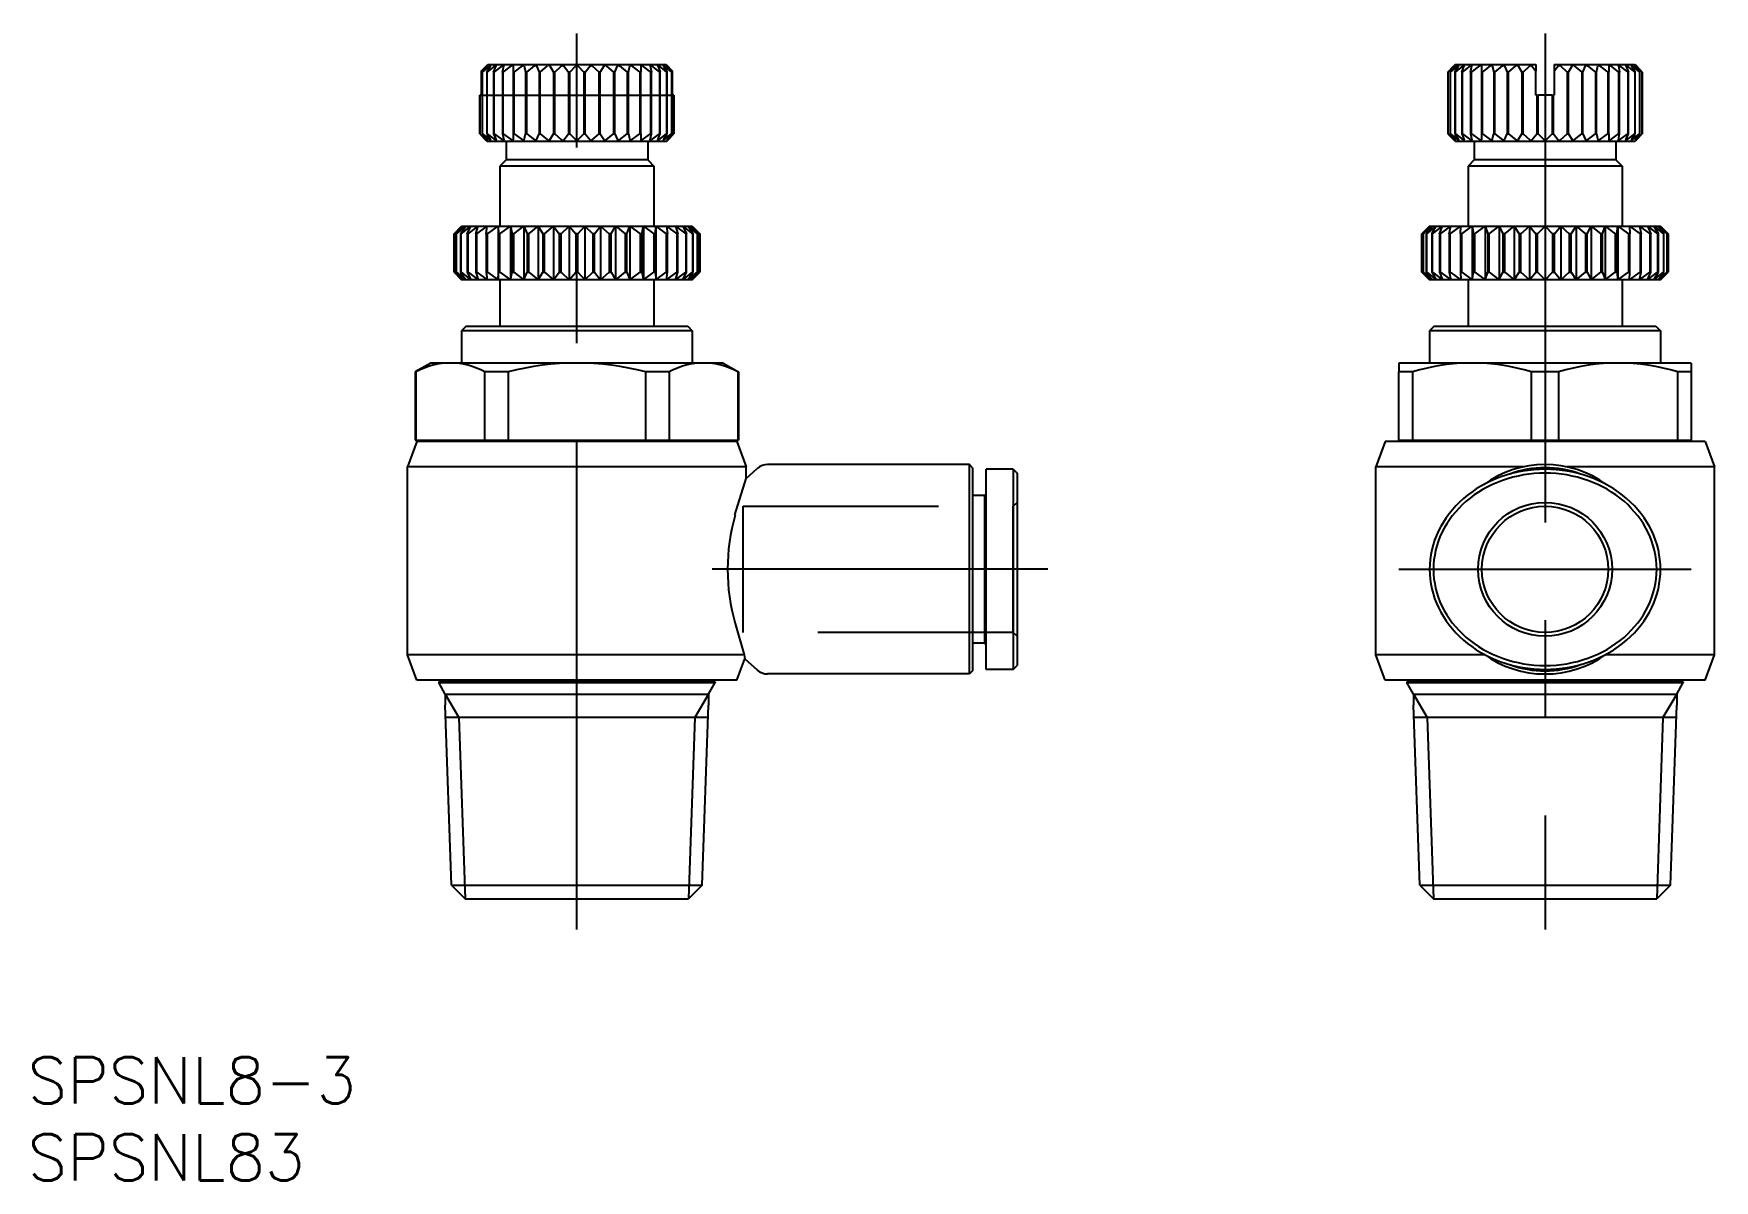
# Model space of a CAD drawing. Extents: x -98 to 11, y -40 to 35.
import ezdxf

# ---------------------------------------------------------------- set-up
doc = ezdxf.new("R2010")
doc.units = 0
doc.linetypes.add('CENTER', pattern=[50.8, 31.75, -6.35, 6.35, -6.35])
doc.linetypes.add('DASHED', pattern=[19.05, 12.7, -6.35])
doc.layers.get('0').update_dxf_attribs({"linetype": 'CONTINUOUS'})
doc.layers.add('CENTER', color=1, linetype='CENTER')
doc.styles.get("Standard").update_dxf_attribs({"font": 'txt.shx', "height": 3, "bigfont": 'bigfont.shx'})

# ---------------------------------------------------------------- blocks, each defined once
blk = doc.blocks.new('*U2')
at = {"color": 7, "linetype": 'CONTINUOUS'}
blk.add_text('SPSNL83', height=3, dxfattribs=at).set_placement((-98.6, -39.7))
blk = doc.blocks.new('*U3')
at = {"color": 7, "linetype": 'CONTINUOUS'}
blk.add_text('SPSNL8-3', height=3, dxfattribs=at).set_placement((-98.6, -34.7))

msp = doc.modelspace()

# ---------------------------------------------------------------- linework, layer by layer
at = {"color": 7, "linetype": 'CONTINUOUS'}
for p, q in [((-69.13, 32.37), (-68.7, 32.8)), ((-68.7, 32.8), (-57.11, 32.8)), ((-57.11, 32.8), (-56.69, 32.37)), ((-5.83, 32.8), (-5.9, 32.72)), ((-5.83, 32.8), (-0.6, 32.8)), ((-0.6, 32.8), (-0.6, 32.37)), ((0.6, 32.8), (0.6, 32.37)), ((0.6, 32.8), (5.82, 32.8)), ((5.82, 32.8), (5.9, 32.72)), ((-69.13, 32.37), (-68.78, 32.7)), ((-69.13, 32.37), (-69.13, 30.8)), ((-69.07, 32.3), (-68.75, 32.7)), ((-69.05, 32.3), (-69.07, 32.3)), ((-69.07, 32.3), (-69.07, 28.3)), ((-69.05, 32.3), (-68.57, 32.7)), ((-69.05, 28.3), (-69.05, 32.3)), ((-68.78, 32.7), (-68.74, 32.72)), ((-68.77, 32.3), (-68.53, 32.7)), ((-68.73, 32.3), (-68.77, 32.3)), ((-68.77, 32.3), (-68.77, 28.3)), ((-68.75, 32.7), (-68.74, 32.72)), ((-68.73, 32.3), (-68.22, 32.7)), ((-68.73, 28.3), (-68.73, 32.3)), ((-68.32, 32.3), (-68.16, 32.7)), ((-68.28, 32.3), (-68.32, 32.3)), ((-68.32, 32.3), (-68.32, 28.3)), ((-68.28, 32.3), (-67.75, 32.7)), ((-68.28, 28.3), (-68.28, 32.3)), ((-67.75, 32.3), (-67.66, 32.7)), ((-67.69, 32.3), (-67.75, 32.3)), ((-67.75, 32.3), (-67.75, 28.3)), ((-67.69, 32.3), (-67.15, 32.7)), ((-67.69, 28.3), (-67.69, 32.3)), ((-67.05, 32.7), (-67.05, 32.3)), ((-66.98, 32.3), (-67.05, 32.3)), ((-67.05, 32.3), (-67.05, 28.3)), ((-66.98, 32.3), (-66.45, 32.7)), ((-66.98, 28.3), (-66.98, 32.3)), ((-66.33, 32.7), (-66.25, 32.3)), ((-66.17, 32.3), (-66.25, 32.3)), ((-66.25, 32.3), (-66.25, 28.3)), ((-66.17, 32.3), (-65.66, 32.7)), ((-66.17, 28.3), (-66.17, 32.3)), ((-65.54, 32.7), (-65.37, 32.3)), ((-65.29, 32.3), (-65.37, 32.3)), ((-65.37, 32.3), (-65.37, 28.3)), ((-65.29, 32.3), (-64.81, 32.7)), ((-65.29, 28.3), (-65.29, 32.3)), ((-64.67, 32.7), (-64.43, 32.3)), ((-64.34, 32.3), (-64.43, 32.3)), ((-64.43, 32.3), (-64.43, 28.3)), ((-64.34, 32.3), (-63.91, 32.7)), ((-64.34, 28.3), (-64.34, 32.3)), ((-63.76, 32.7), (-63.45, 32.3)), ((-63.36, 32.3), (-63.45, 32.3)), ((-63.45, 32.3), (-63.45, 28.3)), ((-63.36, 32.3), (-62.98, 32.7)), ((-63.36, 28.3), (-63.36, 32.3)), ((-62.84, 32.7), (-62.46, 32.3)), ((-62.37, 32.3), (-62.46, 32.3)), ((-62.46, 32.3), (-62.46, 28.3)), ((-62.37, 32.3), (-62.05, 32.7)), ((-62.37, 28.3), (-62.37, 32.3)), ((-61.91, 32.7), (-61.47, 32.3)), ((-61.39, 32.3), (-61.48, 32.3)), ((-61.48, 32.3), (-61.48, 28.3)), ((-61.39, 32.3), (-61.14, 32.7)), ((-61.39, 28.3), (-61.39, 32.3)), ((-61.01, 32.7), (-60.53, 32.3)), ((-60.44, 32.3), (-60.53, 32.3)), ((-60.53, 32.3), (-60.53, 28.3)), ((-60.45, 32.3), (-60.28, 32.7)), ((-60.44, 28.3), (-60.44, 32.3)), ((-60.15, 32.7), (-59.64, 32.3)), ((-59.56, 32.3), (-59.64, 32.3)), ((-59.64, 32.3), (-59.64, 28.3)), ((-59.56, 32.3), (-59.48, 32.7)), ((-59.56, 28.3), (-59.56, 32.3)), ((-59.36, 32.7), (-58.83, 32.3)), ((-58.76, 32.3), (-58.83, 32.3)), ((-58.83, 32.3), (-58.83, 28.3)), ((-58.76, 32.7), (-58.76, 32.3)), ((-58.76, 28.3), (-58.76, 32.3)), ((-58.66, 32.7), (-58.13, 32.3)), ((-58.15, 32.7), (-58.07, 32.3)), ((-58.07, 32.3), (-58.13, 32.3)), ((-58.13, 32.3), (-58.13, 28.3)), ((-58.07, 32.7), (-57.54, 32.3)), ((-58.07, 28.3), (-58.07, 32.3)), ((-57.66, 32.7), (-57.49, 32.3)), ((-57.59, 32.7), (-57.08, 32.3)), ((-57.49, 32.3), (-57.54, 32.3)), ((-57.54, 32.3), (-57.54, 28.3)), ((-57.49, 28.3), (-57.49, 32.3)), ((-57.29, 32.7), (-57.05, 32.3)), ((-57.25, 32.7), (-56.77, 32.3)), ((-57.06, 32.7), (-57.08, 32.72)), ((-57.05, 32.3), (-57.08, 32.3)), ((-57.08, 32.3), (-57.08, 28.3)), ((-57.04, 32.7), (-57.07, 32.72)), ((-57.06, 32.7), (-56.75, 32.3)), ((-57.05, 28.3), (-57.05, 32.3)), ((-57.04, 32.7), (-56.69, 32.37)), ((-56.75, 32.3), (-56.77, 32.3)), ((-56.77, 32.3), (-56.77, 28.3)), ((-56.75, 28.3), (-56.75, 32.3)), ((-56.69, 30.8), (-56.69, 32.37)), ((-6.31, 32.3), (-5.93, 32.7)), ((-6.3, 32.3), (-6.31, 32.3)), ((-6.31, 32.3), (-6.31, 28.3)), ((-6.3, 32.3), (-5.87, 32.7)), ((-6.3, 28.3), (-6.3, 32.3)), ((-6.16, 32.3), (-5.85, 32.7)), ((-6.14, 32.3), (-6.16, 32.3)), ((-6.16, 32.3), (-6.16, 28.3)), ((-6.14, 32.3), (-5.66, 32.7)), ((-6.14, 28.3), (-6.14, 32.3)), ((-5.93, 32.7), (-5.9, 32.72)), ((-5.87, 32.7), (-5.83, 32.72)), ((-5.86, 32.3), (-5.62, 32.7)), ((-5.83, 32.3), (-5.86, 32.3)), ((-5.86, 32.3), (-5.86, 28.3)), ((-5.85, 32.7), (-5.83, 32.72)), ((-5.83, 32.3), (-5.32, 32.7)), ((-5.83, 28.3), (-5.83, 32.3)), ((-5.42, 32.3), (-5.25, 32.7)), ((-5.37, 32.3), (-5.42, 32.3)), ((-5.42, 32.3), (-5.42, 28.3)), ((-5.37, 32.3), (-4.84, 32.7)), ((-5.37, 28.3), (-5.37, 32.3)), ((-4.84, 32.3), (-4.76, 32.7)), ((-4.78, 32.3), (-4.84, 32.3)), ((-4.84, 32.3), (-4.84, 28.3)), ((-4.78, 32.3), (-4.24, 32.7)), ((-4.78, 28.3), (-4.78, 32.3)), ((-4.14, 32.7), (-4.14, 32.3)), ((-4.07, 32.3), (-4.14, 32.3)), ((-4.14, 32.3), (-4.14, 28.3)), ((-4.07, 32.3), (-3.54, 32.7)), ((-4.07, 28.3), (-4.07, 32.3)), ((-3.43, 32.7), (-3.34, 32.3)), ((-3.27, 32.3), (-3.34, 32.3)), ((-3.34, 32.3), (-3.34, 28.3)), ((-3.27, 32.3), (-2.76, 32.7)), ((-3.27, 28.3), (-3.27, 32.3)), ((-2.63, 32.7), (-2.46, 32.3)), ((-2.38, 32.3), (-2.46, 32.3)), ((-2.46, 32.3), (-2.46, 28.3)), ((-2.38, 32.3), (-1.9, 32.7)), ((-2.38, 28.3), (-2.38, 32.3)), ((-1.76, 32.7), (-1.52, 32.3)), ((-1.43, 32.3), (-1.52, 32.3)), ((-1.52, 32.3), (-1.52, 28.3)), ((-1.43, 32.3), (-1, 32.7)), ((-1.43, 28.3), (-1.43, 32.3)), ((-0.86, 32.7), (-0.6, 32.37)), ((-0.6, 30.8), (-0.6, 32.37)), ((0.6, 32.37), (0.86, 32.7)), ((0.6, 32.37), (0.6, 30.8)), ((1, 32.7), (1.43, 32.3)), ((1.52, 32.3), (1.43, 32.3)), ((1.43, 32.3), (1.43, 28.3)), ((1.52, 32.3), (1.76, 32.7)), ((1.52, 28.3), (1.52, 32.3)), ((1.9, 32.7), (2.38, 32.3)), ((2.46, 32.3), (2.38, 32.3)), ((2.38, 32.3), (2.38, 28.3)), ((2.46, 32.3), (2.63, 32.7)), ((2.46, 28.3), (2.46, 32.3)), ((2.76, 32.7), (3.27, 32.3)), ((3.34, 32.3), (3.27, 32.3)), ((3.27, 32.3), (3.27, 28.3)), ((3.34, 32.3), (3.43, 32.7)), ((3.34, 28.3), (3.34, 32.3)), ((3.54, 32.7), (4.07, 32.3)), ((4.14, 32.3), (4.07, 32.3)), ((4.07, 32.3), (4.07, 28.3)), ((4.14, 32.7), (4.14, 32.3)), ((4.14, 28.3), (4.14, 32.3)), ((4.24, 32.7), (4.78, 32.3)), ((4.76, 32.7), (4.84, 32.3)), ((4.84, 32.3), (4.78, 32.3)), ((4.78, 32.3), (4.78, 28.3)), ((4.84, 32.7), (5.37, 32.3)), ((4.84, 28.3), (4.84, 32.3)), ((5.25, 32.7), (5.42, 32.3)), ((5.32, 32.7), (5.83, 32.3)), ((5.42, 32.3), (5.37, 32.3)), ((5.37, 32.3), (5.37, 28.3)), ((5.42, 28.3), (5.42, 32.3)), ((5.62, 32.7), (5.86, 32.3)), ((5.66, 32.7), (6.14, 32.3)), ((5.87, 32.7), (5.83, 32.72)), ((5.85, 32.7), (5.83, 32.72)), ((5.86, 32.3), (5.83, 32.3)), ((5.83, 32.3), (5.83, 28.3)), ((5.85, 32.7), (6.16, 32.3)), ((5.86, 28.3), (5.86, 32.3)), ((5.87, 32.7), (6.3, 32.3)), ((5.93, 32.7), (5.9, 32.72)), ((5.9, 32.72), (5.93, 32.7)), ((5.93, 32.7), (6.31, 32.3)), ((6.16, 32.3), (6.14, 32.3)), ((6.14, 32.3), (6.14, 28.3)), ((6.16, 28.3), (6.16, 32.3)), ((6.31, 32.3), (6.3, 32.3)), ((6.3, 32.3), (6.3, 28.3)), ((6.31, 28.3), (6.31, 32.3)), ((-69.22, 30.8), (-69.21, 30.8)), ((-69.22, 30.8), (-69.22, 28.3)), ((-69.13, 30.8), (-69.21, 30.8)), ((-69.21, 28.3), (-69.21, 30.8)), ((-56.61, 30.8), (-56.69, 30.8)), ((-56.61, 30.8), (-56.61, 28.3)), ((-56.61, 30.8), (-56.6, 30.8)), ((-56.6, 28.3), (-56.6, 30.8)), ((-0.54, 30.8), (-0.6, 30.8)), ((-0.54, 30.8), (-0.54, 28.3)), ((-0.54, 30.8), (-0.45, 30.8)), ((-0.45, 28.3), (-0.45, 30.8)), ((-0.07, 30.8), (-0.45, 30.8)), ((0.07, 30.8), (-0.07, 30.8)), ((0.45, 30.8), (0.07, 30.8)), ((0.45, 30.8), (0.45, 28.3)), ((0.45, 30.8), (0.54, 30.8)), ((0.54, 28.3), (0.54, 30.8)), ((0.6, 30.8), (0.54, 30.8)), ((-69.22, 28.3), (-69.21, 28.3)), ((-69.22, 28.3), (-68.84, 27.9)), ((-69.21, 28.3), (-68.78, 27.9)), ((-69.07, 28.3), (-69.05, 28.3)), ((-69.07, 28.3), (-68.75, 27.9)), ((-69.05, 28.3), (-68.57, 27.9)), ((-68.84, 27.9), (-68.81, 27.87)), ((-68.84, 27.9), (-68.81, 27.87)), ((-68.73, 27.8), (-68.81, 27.87)), ((-68.78, 27.9), (-68.74, 27.88)), ((-68.77, 28.3), (-68.73, 28.3)), ((-68.77, 28.3), (-68.53, 27.9)), ((-68.75, 27.9), (-68.74, 27.88)), ((-68.73, 28.3), (-68.22, 27.9)), ((-57.08, 27.8), (-68.73, 27.8)), ((-68.32, 28.3), (-68.28, 28.3)), ((-68.32, 28.3), (-68.16, 27.9)), ((-68.28, 28.3), (-67.75, 27.9)), ((-67.75, 28.3), (-67.69, 28.3)), ((-67.75, 28.3), (-67.66, 27.9)), ((-67.69, 28.3), (-67.15, 27.9)), ((-67.51, 27.8), (-67.51, 26.6)), ((-67.05, 28.3), (-66.98, 28.3)), ((-67.05, 28.3), (-67.05, 27.9)), ((-66.98, 28.3), (-66.45, 27.9)), ((-66.33, 27.9), (-66.25, 28.3)), ((-66.25, 28.3), (-66.17, 28.3)), ((-66.17, 28.3), (-65.66, 27.9)), ((-65.54, 27.9), (-65.37, 28.3)), ((-65.37, 28.3), (-65.29, 28.3)), ((-65.29, 28.3), (-64.81, 27.9)), ((-64.67, 27.9), (-64.43, 28.3)), ((-64.43, 28.3), (-64.34, 28.3)), ((-64.34, 28.3), (-63.91, 27.9)), ((-63.76, 27.9), (-63.45, 28.3)), ((-63.45, 28.3), (-63.36, 28.3)), ((-63.36, 28.3), (-62.98, 27.9)), ((-62.84, 27.9), (-62.46, 28.3)), ((-62.46, 28.3), (-62.37, 28.3)), ((-62.37, 28.3), (-62.05, 27.9)), ((-61.91, 27.9), (-61.47, 28.3)), ((-61.48, 28.3), (-61.39, 28.3)), ((-61.39, 28.3), (-61.14, 27.9)), ((-61.01, 27.9), (-60.53, 28.3)), ((-60.53, 28.3), (-60.44, 28.3)), ((-60.45, 28.3), (-60.28, 27.9)), ((-60.15, 27.9), (-59.64, 28.3)), ((-59.64, 28.3), (-59.56, 28.3)), ((-59.56, 28.3), (-59.48, 27.9)), ((-59.36, 27.9), (-58.83, 28.3)), ((-58.83, 28.3), (-58.76, 28.3)), ((-58.76, 28.3), (-58.76, 27.9)), ((-58.66, 27.9), (-58.13, 28.3)), ((-58.31, 27.8), (-58.31, 26.6)), ((-58.15, 27.9), (-58.07, 28.3)), ((-58.13, 28.3), (-58.07, 28.3)), ((-58.07, 27.9), (-57.54, 28.3)), ((-57.66, 27.9), (-57.49, 28.3)), ((-57.59, 27.9), (-57.08, 28.3)), ((-57.54, 28.3), (-57.49, 28.3)), ((-57.29, 27.9), (-57.05, 28.3)), ((-57.25, 27.9), (-56.77, 28.3)), ((-57.08, 28.3), (-57.05, 28.3)), ((-57.06, 27.9), (-57.08, 27.88)), ((-57.08, 27.8), (-57.01, 27.87)), ((-57.04, 27.9), (-57.07, 27.88)), ((-57.06, 27.9), (-56.75, 28.3)), ((-57.04, 27.9), (-56.6, 28.3)), ((-57.01, 27.87), (-56.98, 27.9)), ((-56.98, 27.9), (-57.01, 27.87)), ((-57.01, 27.87), (-56.98, 27.9)), ((-56.98, 27.9), (-56.6, 28.3)), ((-56.77, 28.3), (-56.75, 28.3)), ((-56.61, 28.3), (-56.6, 28.3)), ((-6.31, 28.3), (-6.3, 28.3)), ((-6.31, 28.3), (-5.93, 27.9)), ((-6.3, 28.3), (-5.87, 27.9)), ((-6.16, 28.3), (-6.14, 28.3)), ((-6.16, 28.3), (-5.85, 27.9)), ((-6.14, 28.3), (-5.66, 27.9)), ((-5.93, 27.9), (-5.9, 27.87)), ((-5.83, 27.8), (-5.9, 27.87)), ((-5.87, 27.9), (-5.83, 27.88)), ((-5.86, 28.3), (-5.83, 28.3)), ((-5.86, 28.3), (-5.62, 27.9)), ((-5.85, 27.9), (-5.83, 27.88)), ((-5.83, 28.3), (-5.32, 27.9)), ((5.82, 27.8), (-5.83, 27.8)), ((-5.42, 28.3), (-5.37, 28.3)), ((-5.42, 28.3), (-5.25, 27.9)), ((-5.37, 28.3), (-4.84, 27.9)), ((-4.84, 28.3), (-4.78, 28.3)), ((-4.84, 28.3), (-4.76, 27.9)), ((-4.78, 28.3), (-4.24, 27.9)), ((-4.6, 27.8), (-4.6, 26.6)), ((-4.14, 28.3), (-4.07, 28.3)), ((-4.14, 28.3), (-4.14, 27.9)), ((-4.07, 28.3), (-3.54, 27.9)), ((-3.43, 27.9), (-3.34, 28.3)), ((-3.34, 28.3), (-3.27, 28.3)), ((-3.27, 28.3), (-2.76, 27.9)), ((-2.63, 27.9), (-2.46, 28.3)), ((-2.46, 28.3), (-2.38, 28.3)), ((-2.38, 28.3), (-1.9, 27.9)), ((-1.76, 27.9), (-1.52, 28.3)), ((-1.52, 28.3), (-1.43, 28.3)), ((-1.43, 28.3), (-1, 27.9)), ((-0.86, 27.9), (-0.54, 28.3)), ((-0.54, 28.3), (-0.45, 28.3)), ((-0.45, 28.3), (-0.07, 27.9)), ((0.07, 27.9), (0.45, 28.3)), ((0.45, 28.3), (0.54, 28.3)), ((0.54, 28.3), (0.86, 27.9)), ((1, 27.9), (1.43, 28.3)), ((1.43, 28.3), (1.52, 28.3)), ((1.52, 28.3), (1.76, 27.9)), ((1.9, 27.9), (2.38, 28.3)), ((2.38, 28.3), (2.46, 28.3)), ((2.46, 28.3), (2.63, 27.9)), ((2.76, 27.9), (3.27, 28.3)), ((3.27, 28.3), (3.34, 28.3)), ((3.34, 28.3), (3.43, 27.9)), ((3.54, 27.9), (4.07, 28.3)), ((4.07, 28.3), (4.14, 28.3)), ((4.14, 28.3), (4.14, 27.9)), ((4.24, 27.9), (4.78, 28.3)), ((4.6, 27.8), (4.6, 26.6)), ((4.76, 27.9), (4.84, 28.3)), ((4.78, 28.3), (4.84, 28.3)), ((4.84, 27.9), (5.37, 28.3)), ((5.25, 27.9), (5.42, 28.3)), ((5.32, 27.9), (5.83, 28.3)), ((5.37, 28.3), (5.42, 28.3)), ((5.62, 27.9), (5.86, 28.3)), ((5.66, 27.9), (6.14, 28.3)), ((5.82, 27.8), (5.9, 27.87)), ((5.83, 28.3), (5.86, 28.3)), ((5.85, 27.9), (5.83, 27.88)), ((5.87, 27.9), (5.83, 27.88)), ((5.85, 27.9), (6.16, 28.3)), ((5.87, 27.9), (6.3, 28.3)), ((5.93, 27.9), (5.9, 27.87)), ((5.9, 27.87), (5.93, 27.9)), ((5.93, 27.9), (6.31, 28.3)), ((6.14, 28.3), (6.16, 28.3)), ((6.3, 28.3), (6.31, 28.3)), ((-67.51, 26.6), (-67.91, 26.2)), ((-58.31, 26.6), (-67.51, 26.6)), ((-58.31, 26.6), (-57.91, 26.2)), ((-4.6, 26.6), (-5, 26.2)), ((4.6, 26.6), (-4.6, 26.6)), ((4.6, 26.6), (5, 26.2)), ((-57.91, 26.2), (-67.91, 26.2)), ((-67.91, 26.2), (-67.91, 22.3)), ((-57.91, 26.2), (-57.91, 22.3)), ((5, 26.2), (-5, 26.2)), ((-5, 26.2), (-5, 22.3)), ((5, 26.2), (5, 22.3)), ((-70.89, 21.8), (-70.34, 22.3)), ((-70.89, 21.8), (-70.41, 22.3)), ((-70.75, 21.8), (-70.34, 22.3)), ((-70.73, 21.8), (-70.13, 22.3)), ((-70.47, 21.8), (-70.13, 22.3)), ((-70.43, 21.8), (-69.79, 22.3)), ((-70.41, 22.3), (-70.34, 22.3)), ((-70.34, 22.3), (-70.13, 22.3)), ((-70.13, 22.3), (-69.79, 22.3)), ((-70.04, 21.8), (-69.79, 22.3)), ((-69.98, 21.8), (-69.32, 22.3)), ((-69.79, 22.3), (-69.32, 22.3)), ((-69.48, 21.8), (-69.32, 22.3)), ((-69.41, 21.8), (-68.73, 22.3)), ((-69.32, 22.3), (-68.73, 22.3)), ((-68.8, 21.8), (-68.73, 22.3)), ((-68.73, 22.3), (-68.03, 22.3)), ((-68.71, 21.8), (-68.03, 22.3)), ((-68.03, 22.3), (-67.23, 22.3)), ((-68.03, 22.3), (-68, 21.8)), ((-68.03, 22.3), (-68.03, 18.8)), ((-67.91, 21.8), (-67.23, 22.3)), ((-67.23, 22.3), (-66.36, 22.3)), ((-67.23, 22.3), (-67.12, 21.8)), ((-67.23, 22.3), (-67.23, 18.8)), ((-67.01, 21.8), (-66.36, 22.3)), ((-66.36, 22.3), (-65.42, 22.3)), ((-66.36, 22.3), (-66.15, 21.8)), ((-66.36, 22.3), (-66.36, 18.8)), ((-66.04, 21.8), (-65.42, 22.3)), ((-65.42, 22.3), (-64.43, 22.3)), ((-65.42, 22.3), (-65.12, 21.8)), ((-65.42, 22.3), (-65.42, 18.8)), ((-65.01, 21.8), (-64.43, 22.3)), ((-64.43, 22.3), (-63.42, 22.3)), ((-64.43, 22.3), (-64.06, 21.8)), ((-64.43, 22.3), (-64.43, 18.8)), ((-63.94, 21.8), (-63.42, 22.3)), ((-63.42, 22.3), (-62.4, 22.3)), ((-63.42, 22.3), (-62.97, 21.8)), ((-63.42, 22.3), (-63.42, 18.8)), ((-62.85, 21.8), (-62.4, 22.3)), ((-62.4, 22.3), (-61.38, 22.3)), ((-62.4, 22.3), (-62.4, 18.8)), ((-62.39, 22.3), (-61.88, 21.8)), ((-61.76, 21.8), (-61.38, 22.3)), ((-61.38, 22.3), (-60.4, 22.3)), ((-61.38, 22.3), (-60.81, 21.8)), ((-61.38, 22.3), (-61.38, 18.8)), ((-60.69, 21.8), (-60.4, 22.3)), ((-60.4, 22.3), (-59.46, 22.3)), ((-60.4, 22.3), (-60.4, 18.8)), ((-60.39, 22.3), (-59.77, 21.8)), ((-59.67, 21.8), (-59.46, 22.3)), ((-59.46, 22.3), (-58.58, 22.3)), ((-59.46, 22.3), (-58.8, 21.8)), ((-59.46, 22.3), (-59.46, 18.8)), ((-58.7, 21.8), (-58.58, 22.3)), ((-58.58, 22.3), (-57.79, 22.3)), ((-58.58, 22.3), (-57.9, 21.8)), ((-58.58, 22.3), (-58.58, 18.8)), ((-57.81, 21.8), (-57.79, 22.3)), ((-57.79, 22.3), (-57.09, 22.3)), ((-57.79, 22.3), (-57.1, 21.8)), ((-57.79, 22.3), (-57.79, 18.8)), ((-57.09, 22.3), (-56.5, 22.3)), ((-57.09, 22.3), (-56.41, 21.8)), ((-57.09, 22.3), (-57.02, 21.8)), ((-56.5, 22.3), (-56.03, 22.3)), ((-56.5, 22.3), (-55.83, 21.8)), ((-56.5, 22.3), (-56.34, 21.8)), ((-56.03, 22.3), (-55.69, 22.3)), ((-56.03, 22.3), (-55.39, 21.8)), ((-56.03, 22.3), (-55.78, 21.8)), ((-55.69, 22.3), (-55.48, 22.3)), ((-55.68, 22.3), (-55.09, 21.8)), ((-55.68, 22.3), (-55.35, 21.8)), ((-55.48, 22.3), (-55.41, 22.3)), ((-55.48, 22.3), (-54.93, 21.8)), ((-55.48, 22.3), (-55.06, 21.8)), ((-55.41, 22.3), (-54.92, 21.8)), ((-7.5, 22.3), (-8, 21.8)), ((-8, 21.8), (-7.48, 22.3)), ((-7.93, 21.8), (-7.48, 22.3)), ((-7.92, 21.8), (-7.34, 22.3)), ((-7.72, 21.8), (-7.34, 22.3)), ((-7.69, 21.8), (-7.07, 22.3)), ((-7.5, 22.3), (-7.48, 22.3)), ((-7.48, 22.3), (-7.34, 22.3)), ((-7.36, 21.8), (-7.07, 22.3)), ((-7.34, 22.3), (-7.07, 22.3)), ((-7.31, 21.8), (-6.66, 22.3)), ((-7.07, 22.3), (-6.66, 22.3)), ((-6.87, 21.8), (-6.66, 22.3)), ((-6.8, 21.8), (-6.13, 22.3)), ((-6.66, 22.3), (-6.13, 22.3)), ((-6.24, 21.8), (-6.13, 22.3)), ((-6.17, 21.8), (-5.48, 22.3)), ((-6.13, 22.3), (-5.48, 22.3)), ((-5.5, 21.8), (-5.48, 22.3)), ((-5.48, 22.3), (-4.73, 22.3)), ((-5.42, 21.8), (-4.73, 22.3)), ((-4.73, 22.3), (-3.9, 22.3)), ((-4.73, 22.3), (-4.66, 21.8)), ((-4.73, 22.3), (-4.73, 18.8)), ((-4.56, 21.8), (-3.9, 22.3)), ((-3.9, 22.3), (-2.99, 22.3)), ((-3.9, 22.3), (-3.73, 21.8)), ((-3.9, 22.3), (-3.9, 18.8)), ((-3.63, 21.8), (-2.99, 22.3)), ((-2.99, 22.3), (-2.02, 22.3)), ((-2.99, 22.3), (-2.74, 21.8)), ((-2.99, 22.3), (-2.99, 18.8)), ((-2.62, 21.8), (-2.02, 22.3)), ((-2.02, 22.3), (-1.02, 22.3)), ((-2.02, 22.3), (-1.69, 21.8)), ((-2.02, 22.3), (-2.02, 18.8)), ((-1.57, 21.8), (-1.02, 22.3)), ((-1.02, 22.3), (0, 22.3)), ((-1.02, 22.3), (-0.61, 21.8)), ((-1.02, 22.3), (-1.02, 18.8)), ((-0.49, 21.8), (0, 22.3)), ((0, 22.3), (1.02, 22.3)), ((0, 22.3), (0.49, 21.8)), ((0, 22.3), (0, 18.8)), ((0.61, 21.8), (1.02, 22.3)), ((1.02, 22.3), (2.02, 22.3)), ((1.02, 22.3), (1.57, 21.8)), ((1.02, 22.3), (1.02, 18.8)), ((1.69, 21.8), (2.02, 22.3)), ((2.02, 22.3), (2.99, 22.3)), ((2.02, 22.3), (2.62, 21.8)), ((2.02, 22.3), (2.02, 18.8)), ((2.74, 21.8), (2.99, 22.3)), ((2.99, 22.3), (3.9, 22.3)), ((2.99, 22.3), (3.63, 21.8)), ((2.99, 22.3), (2.99, 18.8)), ((3.73, 21.8), (3.9, 22.3)), ((3.9, 22.3), (4.73, 22.3)), ((3.9, 22.3), (4.56, 21.8)), ((3.9, 22.3), (3.9, 18.8)), ((4.66, 21.8), (4.73, 22.3)), ((4.73, 22.3), (5.48, 22.3)), ((4.73, 22.3), (5.42, 21.8)), ((4.73, 22.3), (4.73, 18.8)), ((5.48, 22.3), (6.13, 22.3)), ((5.48, 22.3), (6.17, 21.8)), ((5.48, 22.3), (5.5, 21.8)), ((6.13, 22.3), (6.66, 22.3)), ((6.13, 22.3), (6.8, 21.8)), ((6.13, 22.3), (6.24, 21.8)), ((6.66, 22.3), (7.07, 22.3)), ((6.66, 22.3), (7.31, 21.8)), ((6.66, 22.3), (6.87, 21.8)), ((7.07, 22.3), (7.34, 22.3)), ((7.07, 22.3), (7.69, 21.8)), ((7.07, 22.3), (7.36, 21.8)), ((7.34, 22.3), (7.48, 22.3)), ((7.34, 22.3), (7.92, 21.8)), ((7.34, 22.3), (7.72, 21.8)), ((7.48, 22.3), (7.5, 22.3)), ((7.48, 22.3), (8, 21.8)), ((7.48, 22.3), (7.93, 21.8)), ((7.5, 22.3), (8, 21.8)), ((-70.88, 21.8), (-70.89, 21.8)), ((-70.89, 21.8), (-70.89, 19.3)), ((-70.88, 19.3), (-70.88, 21.8)), ((-70.73, 21.8), (-70.75, 21.8)), ((-70.75, 21.8), (-70.75, 19.3)), ((-70.73, 19.3), (-70.73, 21.8)), ((-70.42, 21.8), (-70.47, 21.8)), ((-70.47, 21.8), (-70.47, 19.3)), ((-70.42, 19.3), (-70.42, 21.8)), ((-69.98, 21.8), (-70.04, 21.8)), ((-70.04, 21.8), (-70.04, 19.3)), ((-69.98, 19.3), (-69.98, 21.8)), ((-69.41, 21.8), (-69.48, 21.8)), ((-69.48, 21.8), (-69.48, 19.3)), ((-69.41, 19.3), (-69.41, 21.8)), ((-68.71, 21.8), (-68.8, 21.8)), ((-68.8, 21.8), (-68.8, 19.3)), ((-68.71, 19.3), (-68.71, 21.8)), ((-67.91, 21.8), (-68, 21.8)), ((-68, 21.8), (-68, 19.3)), ((-67.91, 19.3), (-67.91, 21.8)), ((-67.01, 21.8), (-67.12, 21.8)), ((-67.12, 21.8), (-67.12, 19.3)), ((-67.01, 19.3), (-67.01, 21.8)), ((-66.04, 21.8), (-66.15, 21.8)), ((-66.15, 21.8), (-66.15, 19.3)), ((-66.04, 19.3), (-66.04, 21.8)), ((-65.01, 21.8), (-65.12, 21.8)), ((-65.12, 21.8), (-65.12, 19.3)), ((-65.01, 19.3), (-65.01, 21.8)), ((-63.94, 21.8), (-64.06, 21.8)), ((-64.06, 21.8), (-64.06, 19.3)), ((-63.94, 19.3), (-63.94, 21.8)), ((-62.85, 21.8), (-62.97, 21.8)), ((-62.97, 21.8), (-62.97, 19.3)), ((-62.85, 19.3), (-62.85, 21.8)), ((-61.76, 21.8), (-61.88, 21.8)), ((-61.88, 21.8), (-61.88, 19.3)), ((-61.76, 19.3), (-61.76, 21.8)), ((-60.69, 21.8), (-60.81, 21.8)), ((-60.81, 21.8), (-60.81, 19.3)), ((-60.69, 19.3), (-60.69, 21.8)), ((-59.66, 21.8), (-59.78, 21.8)), ((-59.78, 21.8), (-59.78, 19.3)), ((-59.66, 19.3), (-59.66, 21.8)), ((-58.7, 21.8), (-58.8, 21.8)), ((-58.8, 21.8), (-58.8, 19.3)), ((-58.7, 19.3), (-58.7, 21.8)), ((-57.81, 21.8), (-57.91, 21.8)), ((-57.91, 21.8), (-57.91, 19.3)), ((-57.81, 19.3), (-57.81, 21.8)), ((-57.02, 21.8), (-57.1, 21.8)), ((-57.1, 21.8), (-57.1, 19.3)), ((-57.02, 19.3), (-57.02, 21.8)), ((-56.34, 21.8), (-56.41, 21.8)), ((-56.41, 21.8), (-56.41, 19.3)), ((-56.34, 19.3), (-56.34, 21.8)), ((-55.78, 21.8), (-55.83, 21.8)), ((-55.83, 21.8), (-55.83, 19.3)), ((-55.78, 19.3), (-55.78, 21.8)), ((-55.35, 21.8), (-55.39, 21.8)), ((-55.39, 21.8), (-55.39, 19.3)), ((-55.35, 19.3), (-55.35, 21.8)), ((-55.06, 21.8), (-55.09, 21.8)), ((-55.09, 21.8), (-55.09, 19.3)), ((-55.06, 19.3), (-55.06, 21.8)), ((-54.92, 21.8), (-54.93, 21.8)), ((-54.93, 21.8), (-54.93, 19.3)), ((-54.92, 19.3), (-54.92, 21.8)), ((-8, 21.8), (-8, 21.8)), ((-8, 19.3), (-8, 21.8)), ((-8, 19.3), (-8, 21.8)), ((-7.92, 21.8), (-7.93, 21.8)), ((-7.93, 21.8), (-7.93, 19.3)), ((-7.92, 19.3), (-7.92, 21.8)), ((-7.69, 21.8), (-7.72, 21.8)), ((-7.72, 21.8), (-7.72, 19.3)), ((-7.69, 19.3), (-7.69, 21.8)), ((-7.31, 21.8), (-7.36, 21.8)), ((-7.36, 21.8), (-7.36, 19.3)), ((-7.31, 19.3), (-7.31, 21.8)), ((-6.8, 21.8), (-6.87, 21.8)), ((-6.87, 21.8), (-6.87, 19.3)), ((-6.8, 19.3), (-6.8, 21.8)), ((-6.17, 21.8), (-6.24, 21.8)), ((-6.24, 21.8), (-6.24, 19.3)), ((-6.17, 19.3), (-6.17, 21.8)), ((-5.42, 21.8), (-5.5, 21.8)), ((-5.5, 21.8), (-5.5, 19.3)), ((-5.42, 19.3), (-5.42, 21.8)), ((-4.56, 21.8), (-4.66, 21.8)), ((-4.66, 21.8), (-4.66, 19.3)), ((-4.56, 19.3), (-4.56, 21.8)), ((-3.63, 21.8), (-3.73, 21.8)), ((-3.73, 21.8), (-3.73, 19.3)), ((-3.63, 19.3), (-3.63, 21.8)), ((-2.62, 21.8), (-2.74, 21.8)), ((-2.74, 21.8), (-2.74, 19.3)), ((-2.62, 19.3), (-2.62, 21.8)), ((-1.57, 21.8), (-1.69, 21.8)), ((-1.69, 21.8), (-1.69, 19.3)), ((-1.57, 19.3), (-1.57, 21.8)), ((-0.49, 21.8), (-0.61, 21.8)), ((-0.61, 21.8), (-0.61, 19.3)), ((-0.49, 19.3), (-0.49, 21.8)), ((0.61, 21.8), (0.49, 21.8)), ((0.49, 21.8), (0.49, 19.3)), ((0.61, 19.3), (0.61, 21.8)), ((1.69, 21.8), (1.57, 21.8)), ((1.57, 21.8), (1.57, 19.3)), ((1.69, 19.3), (1.69, 21.8)), ((2.74, 21.8), (2.62, 21.8)), ((2.62, 21.8), (2.62, 19.3)), ((2.74, 19.3), (2.74, 21.8)), ((3.73, 21.8), (3.63, 21.8)), ((3.63, 21.8), (3.63, 19.3)), ((3.73, 19.3), (3.73, 21.8)), ((4.66, 21.8), (4.56, 21.8)), ((4.56, 21.8), (4.56, 19.3)), ((4.66, 19.3), (4.66, 21.8)), ((5.5, 21.8), (5.42, 21.8)), ((5.42, 21.8), (5.42, 19.3)), ((5.5, 19.3), (5.5, 21.8)), ((6.24, 21.8), (6.17, 21.8)), ((6.17, 21.8), (6.17, 19.3)), ((6.24, 19.3), (6.24, 21.8)), ((6.87, 21.8), (6.8, 21.8)), ((6.8, 21.8), (6.8, 19.3)), ((6.87, 19.3), (6.87, 21.8)), ((7.36, 21.8), (7.31, 21.8)), ((7.31, 21.8), (7.31, 19.3)), ((7.36, 19.3), (7.36, 21.8)), ((7.72, 21.8), (7.69, 21.8)), ((7.69, 21.8), (7.69, 19.3)), ((7.72, 19.3), (7.72, 21.8)), ((7.93, 21.8), (7.92, 21.8)), ((7.92, 21.8), (7.92, 19.3)), ((7.93, 19.3), (7.93, 21.8)), ((8, 21.8), (8, 21.8)), ((8, 19.3), (8, 21.8)), ((8, 21.8), (8, 19.3)), ((-70.89, 19.3), (-70.34, 18.8)), ((-70.89, 19.3), (-70.88, 19.3)), ((-70.89, 19.3), (-70.41, 18.8)), ((-70.75, 19.3), (-70.73, 19.3)), ((-70.75, 19.3), (-70.34, 18.8)), ((-70.73, 19.3), (-70.13, 18.8)), ((-70.47, 19.3), (-70.42, 19.3)), ((-70.47, 19.3), (-70.13, 18.8)), ((-70.43, 19.3), (-69.79, 18.8)), ((-70.34, 18.8), (-70.41, 18.8)), ((-70.13, 18.8), (-70.34, 18.8)), ((-69.79, 18.8), (-70.13, 18.8)), ((-70.04, 19.3), (-69.98, 19.3)), ((-70.04, 19.3), (-69.79, 18.8)), ((-69.98, 19.3), (-69.32, 18.8)), ((-69.32, 18.8), (-69.79, 18.8)), ((-69.48, 19.3), (-69.41, 19.3)), ((-69.48, 19.3), (-69.32, 18.8)), ((-69.41, 19.3), (-68.73, 18.8)), ((-68.73, 18.8), (-69.32, 18.8)), ((-68.8, 19.3), (-68.71, 19.3)), ((-68.8, 19.3), (-68.73, 18.8)), ((-68.03, 18.8), (-68.73, 18.8)), ((-68.71, 19.3), (-68.03, 18.8)), ((-68.03, 18.8), (-68, 19.3)), ((-67.23, 18.8), (-68.03, 18.8)), ((-68, 19.3), (-67.91, 19.3)), ((-67.91, 19.3), (-67.23, 18.8)), ((-67.91, 18.8), (-67.91, 15.8)), ((-67.23, 18.8), (-67.12, 19.3)), ((-66.36, 18.8), (-67.23, 18.8)), ((-67.12, 19.3), (-67.01, 19.3)), ((-67.01, 19.3), (-66.36, 18.8)), ((-66.36, 18.8), (-66.15, 19.3)), ((-65.42, 18.8), (-66.36, 18.8)), ((-66.15, 19.3), (-66.04, 19.3)), ((-66.04, 19.3), (-65.42, 18.8)), ((-65.42, 18.8), (-65.12, 19.3)), ((-64.43, 18.8), (-65.42, 18.8)), ((-65.12, 19.3), (-65.01, 19.3)), ((-65.01, 19.3), (-64.43, 18.8)), ((-64.43, 18.8), (-64.06, 19.3)), ((-63.42, 18.8), (-64.43, 18.8)), ((-64.06, 19.3), (-63.94, 19.3)), ((-63.94, 19.3), (-63.42, 18.8)), ((-63.42, 18.8), (-62.97, 19.3)), ((-62.4, 18.8), (-63.42, 18.8)), ((-62.97, 19.3), (-62.85, 19.3)), ((-62.85, 19.3), (-62.4, 18.8)), ((-61.38, 18.8), (-62.4, 18.8)), ((-62.39, 18.8), (-61.88, 19.3)), ((-61.88, 19.3), (-61.76, 19.3)), ((-61.76, 19.3), (-61.38, 18.8)), ((-61.38, 18.8), (-60.81, 19.3)), ((-60.4, 18.8), (-61.38, 18.8)), ((-60.81, 19.3), (-60.69, 19.3)), ((-60.69, 19.3), (-60.4, 18.8)), ((-59.46, 18.8), (-60.4, 18.8)), ((-60.39, 18.8), (-59.77, 19.3)), ((-59.78, 19.3), (-59.66, 19.3)), ((-59.67, 19.3), (-59.46, 18.8)), ((-59.46, 18.8), (-58.8, 19.3)), ((-58.58, 18.8), (-59.46, 18.8)), ((-58.8, 19.3), (-58.7, 19.3)), ((-58.7, 19.3), (-58.58, 18.8)), ((-58.58, 18.8), (-57.9, 19.3)), ((-57.79, 18.8), (-58.58, 18.8)), ((-57.91, 19.3), (-57.81, 19.3)), ((-57.91, 18.8), (-57.91, 15.8)), ((-57.81, 19.3), (-57.79, 18.8)), ((-57.79, 18.8), (-57.1, 19.3)), ((-57.09, 18.8), (-57.79, 18.8)), ((-57.1, 19.3), (-57.02, 19.3)), ((-57.09, 18.8), (-56.41, 19.3)), ((-57.09, 18.8), (-57.02, 19.3)), ((-56.5, 18.8), (-57.09, 18.8)), ((-56.5, 18.8), (-55.83, 19.3)), ((-56.5, 18.8), (-56.34, 19.3)), ((-56.03, 18.8), (-56.5, 18.8)), ((-56.41, 19.3), (-56.34, 19.3)), ((-56.03, 18.8), (-55.39, 19.3)), ((-56.03, 18.8), (-55.78, 19.3)), ((-55.69, 18.8), (-56.03, 18.8)), ((-55.83, 19.3), (-55.78, 19.3)), ((-55.48, 18.8), (-55.69, 18.8)), ((-55.68, 18.8), (-55.09, 19.3)), ((-55.68, 18.8), (-55.35, 19.3)), ((-55.48, 18.8), (-54.93, 19.3)), ((-55.48, 18.8), (-55.06, 19.3)), ((-55.41, 18.8), (-55.48, 18.8)), ((-55.41, 18.8), (-54.92, 19.3)), ((-55.39, 19.3), (-55.35, 19.3)), ((-55.09, 19.3), (-55.06, 19.3)), ((-54.93, 19.3), (-54.92, 19.3)), ((-8, 19.3), (-8, 19.3)), ((-7.5, 18.8), (-8, 19.3)), ((-8, 19.3), (-7.48, 18.8)), ((-7.93, 19.3), (-7.92, 19.3)), ((-7.93, 19.3), (-7.48, 18.8)), ((-7.92, 19.3), (-7.34, 18.8)), ((-7.72, 19.3), (-7.69, 19.3)), ((-7.72, 19.3), (-7.34, 18.8)), ((-7.69, 19.3), (-7.07, 18.8)), ((-7.48, 18.8), (-7.5, 18.8)), ((-7.34, 18.8), (-7.48, 18.8)), ((-7.36, 19.3), (-7.31, 19.3)), ((-7.36, 19.3), (-7.07, 18.8)), ((-7.07, 18.8), (-7.34, 18.8)), ((-7.31, 19.3), (-6.66, 18.8)), ((-6.66, 18.8), (-7.07, 18.8)), ((-6.87, 19.3), (-6.8, 19.3)), ((-6.87, 19.3), (-6.66, 18.8)), ((-6.8, 19.3), (-6.13, 18.8)), ((-6.13, 18.8), (-6.66, 18.8)), ((-6.24, 19.3), (-6.17, 19.3)), ((-6.24, 19.3), (-6.13, 18.8)), ((-6.17, 19.3), (-5.48, 18.8)), ((-5.48, 18.8), (-6.13, 18.8)), ((-5.5, 19.3), (-5.42, 19.3)), ((-5.5, 19.3), (-5.48, 18.8)), ((-4.73, 18.8), (-5.48, 18.8)), ((-5.42, 19.3), (-4.73, 18.8)), ((-5, 18.8), (-5, 15.8)), ((-4.73, 18.8), (-4.66, 19.3)), ((-3.9, 18.8), (-4.73, 18.8)), ((-4.66, 19.3), (-4.56, 19.3)), ((-4.56, 19.3), (-3.9, 18.8)), ((-3.9, 18.8), (-3.73, 19.3)), ((-2.99, 18.8), (-3.9, 18.8)), ((-3.73, 19.3), (-3.63, 19.3)), ((-3.63, 19.3), (-2.99, 18.8)), ((-2.99, 18.8), (-2.74, 19.3)), ((-2.02, 18.8), (-2.99, 18.8)), ((-2.74, 19.3), (-2.62, 19.3)), ((-2.62, 19.3), (-2.02, 18.8)), ((-2.02, 18.8), (-1.69, 19.3)), ((-1.02, 18.8), (-2.02, 18.8)), ((-1.69, 19.3), (-1.57, 19.3)), ((-1.57, 19.3), (-1.02, 18.8)), ((-1.02, 18.8), (-0.61, 19.3)), ((0, 18.8), (-1.02, 18.8)), ((-0.61, 19.3), (-0.49, 19.3)), ((-0.49, 19.3), (0, 18.8)), ((0, 18.8), (0.49, 19.3)), ((1.02, 18.8), (0, 18.8)), ((0.49, 19.3), (0.61, 19.3)), ((0.61, 19.3), (1.02, 18.8)), ((1.02, 18.8), (1.57, 19.3)), ((2.02, 18.8), (1.02, 18.8)), ((1.57, 19.3), (1.69, 19.3)), ((1.69, 19.3), (2.02, 18.8)), ((2.02, 18.8), (2.62, 19.3)), ((2.99, 18.8), (2.02, 18.8)), ((2.62, 19.3), (2.74, 19.3)), ((2.74, 19.3), (2.99, 18.8)), ((2.99, 18.8), (3.63, 19.3)), ((3.9, 18.8), (2.99, 18.8)), ((3.63, 19.3), (3.73, 19.3)), ((3.73, 19.3), (3.9, 18.8)), ((3.9, 18.8), (4.56, 19.3)), ((4.73, 18.8), (3.9, 18.8)), ((4.56, 19.3), (4.66, 19.3)), ((4.66, 19.3), (4.73, 18.8)), ((4.73, 18.8), (5.42, 19.3)), ((5.48, 18.8), (4.73, 18.8)), ((5, 18.8), (5, 15.8)), ((5.42, 19.3), (5.5, 19.3)), ((5.48, 18.8), (6.17, 19.3)), ((5.48, 18.8), (5.5, 19.3)), ((6.13, 18.8), (5.48, 18.8)), ((6.13, 18.8), (6.8, 19.3)), ((6.13, 18.8), (6.24, 19.3)), ((6.66, 18.8), (6.13, 18.8)), ((6.17, 19.3), (6.24, 19.3)), ((6.66, 18.8), (7.31, 19.3)), ((6.66, 18.8), (6.87, 19.3)), ((7.07, 18.8), (6.66, 18.8)), ((6.8, 19.3), (6.87, 19.3)), ((7.07, 18.8), (7.69, 19.3)), ((7.07, 18.8), (7.36, 19.3)), ((7.34, 18.8), (7.07, 18.8)), ((7.31, 19.3), (7.36, 19.3)), ((7.34, 18.8), (7.92, 19.3)), ((7.34, 18.8), (7.72, 19.3)), ((7.48, 18.8), (7.34, 18.8)), ((7.48, 18.8), (8, 19.3)), ((7.48, 18.8), (7.93, 19.3)), ((7.5, 18.8), (7.48, 18.8)), ((7.5, 18.8), (8, 19.3)), ((7.69, 19.3), (7.72, 19.3)), ((7.92, 19.3), (7.93, 19.3)), ((8, 19.3), (8, 19.3)), ((-70.11, 15.8), (-70.41, 15.5)), ((-55.41, 15.5), (-70.41, 15.5)), ((-70.41, 15.5), (-70.41, 13.4)), ((-70.11, 15.8), (-55.71, 15.8)), ((-55.71, 15.8), (-55.41, 15.5)), ((-55.41, 15.5), (-55.41, 13.4)), ((-7.2, 15.8), (-7.5, 15.5)), ((7.5, 15.5), (-7.5, 15.5)), ((-7.5, 15.5), (-7.5, 13.4)), ((-7.2, 15.8), (7.2, 15.8)), ((7.2, 15.8), (7.5, 15.5)), ((7.5, 15.5), (7.5, 13.4)), ((-72.41, 13.4), (-73.41, 12.82)), ((-71.13, 13.4), (-72.41, 13.4)), ((-62.91, 13.4), (-71.13, 13.4)), ((-54.68, 13.4), (-62.91, 13.4)), ((-53.41, 13.4), (-54.68, 13.4)), ((-53.41, 13.4), (-52.41, 12.82)), ((-9.5, 13.4), (-9.5, 12.82)), ((-4.75, 13.4), (-9.5, 13.4)), ((4.75, 13.4), (-4.75, 13.4)), ((9.5, 13.4), (4.75, 13.4)), ((9.5, 13.4), (9.5, 12.82)), ((-73.37, 12.82), (-73.41, 12.82)), ((-73.41, 12.82), (-73.41, 8.4)), ((-73.37, 12.82), (-73.37, 8.4)), ((-68.9, 8.4), (-68.9, 12.82)), ((-67.38, 12.82), (-68.9, 12.82)), ((-67.38, 12.82), (-67.38, 8.4)), ((-58.44, 8.4), (-58.44, 12.82)), ((-56.92, 12.82), (-58.44, 12.82)), ((-56.92, 12.82), (-56.92, 8.4)), ((-52.44, 8.4), (-52.44, 12.82)), ((-52.41, 12.82), (-52.44, 12.82)), ((-52.41, 12.82), (-52.41, 8.4)), ((-9.5, 8.4), (-9.5, 12.82)), ((-8.62, 12.82), (-9.5, 12.82)), ((-8.62, 12.82), (-8.62, 8.4)), ((-0.88, 8.4), (-0.88, 12.82)), ((0.88, 12.82), (-0.88, 12.82)), ((0.88, 12.82), (0.88, 8.4)), ((8.62, 8.4), (8.62, 12.82)), ((9.5, 12.82), (8.62, 12.82)), ((9.5, 12.82), (9.5, 8.4)), ((-73.31, 8.3), (-73.91, 6.65)), ((-73.41, 8.4), (-73.37, 8.4)), ((-73.37, 8.4), (-68.9, 8.4)), ((-52.51, 8.3), (-73.31, 8.3)), ((-70.51, 8.4), (-70.51, 8.3)), ((-68.9, 8.4), (-67.38, 8.4)), ((-67.38, 8.4), (-58.44, 8.4)), ((-58.44, 8.4), (-56.92, 8.4)), ((-56.92, 8.4), (-52.44, 8.4)), ((-55.31, 8.4), (-55.31, 8.3)), ((-52.51, 8.3), (-51.91, 6.65)), ((-52.44, 8.4), (-52.41, 8.4)), ((-10.4, 8.3), (-11, 6.65)), ((10.4, 8.3), (-10.4, 8.3)), ((-9.5, 8.4), (-8.62, 8.4)), ((-8.62, 8.4), (-0.88, 8.4)), ((-7.6, 8.4), (-7.6, 8.3)), ((-0.88, 8.4), (0.88, 8.4)), ((0.88, 8.4), (8.62, 8.4)), ((7.6, 8.4), (7.6, 8.3)), ((8.62, 8.4), (9.5, 8.4)), ((10.4, 8.3), (11, 6.65)), ((-51.91, 6.65), (-73.91, 6.65)), ((-73.91, -5.55), (-73.91, 6.65)), ((-51.91, 5.9), (-51.91, 6.65)), ((-37.41, 6.8), (-50.52, 6.8)), ((-37.41, -6.8), (-37.41, 6.8)), ((-37.21, 6.6), (-37.41, 6.8)), ((-37.21, 6.6), (-37.21, -6.6)), ((-1.41, 6.65), (-11, 6.65)), ((-11, -5.55), (-11, 6.65)), ((11, 6.65), (1.41, 6.65)), ((11, -5.55), (11, 6.65)), ((-52.64, 3.53), (-51.92, 5.9)), ((-51.91, 5.9), (-51.19, 6.54)), ((-34.56, 6.5), (-36.31, 6.5)), ((-36.31, -6.5), (-36.31, 6.5)), ((-34.56, 6.5), (-34.31, 6.25)), ((-34.56, 6.5), (-34.56, -6.5)), ((-34.31, 6.25), (-34.31, -6.25)), ((-36.41, 4.8), (-37.21, 4.8)), ((-36.41, 4.8), (-36.31, 4.9)), ((-36.41, -4.8), (-36.41, 4.8)), ((-52.63, -3.53), (-52.04, -5.56)), ((-36.41, -4.8), (-37.21, -4.8)), ((-36.41, -4.8), (-36.31, -4.9)), ((-52.03, -5.55), (-73.91, -5.55)), ((-73.31, -7.2), (-73.91, -5.55)), ((-52.51, -7.2), (-52, -5.81)), ((-52.03, -5.55), (-52, -5.81)), ((-52, -5.81), (-51.19, -6.54)), ((-34.56, -6.5), (-36.31, -6.5)), ((-34.56, -6.5), (-34.31, -6.25)), ((-3.93, -5.55), (-11, -5.55)), ((-10.4, -7.2), (-11, -5.55)), ((11, -5.55), (3.93, -5.55)), ((10.4, -7.2), (11, -5.55)), ((-52.51, -7.2), (-73.31, -7.2)), ((-71.89, -7.3), (-53.93, -7.3)), ((-71.89, -7.3), (-71.89, -7.35)), ((-71.89, -7.35), (-53.93, -7.35)), ((-71.46, -8.1), (-71.89, -7.35)), ((-70.51, -7.2), (-70.51, -7.3)), ((-55.31, -7.2), (-55.31, -7.3)), ((-54.36, -8.1), (-53.93, -7.35)), ((-53.93, -7.3), (-53.93, -7.35)), ((-37.41, -6.8), (-50.52, -6.8)), ((-37.21, -6.6), (-37.41, -6.8)), ((10.4, -7.2), (-10.4, -7.2)), ((-8.98, -7.3), (8.98, -7.3)), ((-8.98, -7.3), (-8.98, -7.35)), ((-8.98, -7.35), (8.98, -7.35)), ((-8.55, -8.1), (-8.98, -7.35)), ((-7.6, -7.2), (-7.6, -7.3)), ((7.6, -7.2), (7.6, -7.3)), ((8.55, -8.1), (8.98, -7.35)), ((8.98, -7.3), (8.98, -7.35)), ((-71.46, -8.1), (-54.36, -8.1)), ((-71.46, -8.1), (-71.46, -8.83)), ((-54.36, -8.1), (-54.36, -8.83)), ((-8.55, -8.1), (8.55, -8.1)), ((-8.55, -8.1), (-8.55, -8.83)), ((8.55, -8.1), (8.55, -8.83)), ((-71.05, -20.51), (-71.46, -8.83)), ((-54.39, -9.63), (-71.42, -9.63)), ((-54.77, -20.51), (-54.36, -8.83)), ((-8.14, -20.51), (-8.55, -8.83)), ((8.52, -9.63), (-8.52, -9.63)), ((8.14, -20.51), (8.55, -8.83)), ((-71.05, -20.51), (-54.77, -20.51)), ((-71.05, -20.51), (-70.16, -21.4)), ((-54.77, -20.51), (-55.65, -21.4)), ((-8.14, -20.51), (8.14, -20.51)), ((-8.14, -20.51), (-7.25, -21.4)), ((8.14, -20.51), (7.25, -21.4)), ((-70.16, -21.4), (-55.65, -21.4)), ((-7.25, -21.4), (7.25, -21.4))]:
    msp.add_line(p, q, dxfattribs=at)
at = {"color": 3, "linetype": 'DASHED'}
for p, q in [((-69.13, 30.8), (-56.69, 30.8)), ((-52.11, 4.1), (-34.56, 4.1)), ((-52.11, -4.1), (-52.11, 4.1)), ((-34.56, 4.1), (-34.31, 4.35)), ((-34.56, -4.1), (-34.56, 4.1)), ((-34.56, -4.1), (-52.11, -4.1)), ((-34.31, -4.35), (-34.56, -4.1))]:
    msp.add_line(p, q, dxfattribs=at)
at = {"color": 3, "linetype": 'CONTINUOUS'}
for p, q in [((-71.46, -8.1), (-70.57, -9.63)), ((-54.36, -8.1), (-55.24, -9.63)), ((-8.55, -8.1), (-7.66, -9.63)), ((8.55, -8.1), (7.66, -9.63)), ((-70.57, -9.63), (-70.16, -21.4)), ((-55.24, -9.63), (-55.65, -21.4)), ((-7.66, -9.63), (-7.25, -21.4)), ((7.66, -9.63), (7.25, -21.4))]:
    msp.add_line(p, q, dxfattribs=at)
at = {"color": 7, "linetype": 'CONTINUOUS'}
for points in [[(-7.5, 0, 0), (-7.49, -0.32, 0), (-7.46, -0.64, 0), (-7.42, -0.95, 0), (-7.36, -1.27, 0), (-7.28, -1.58, 0), (-7.18, -1.89, 0), (-7.06, -2.19, 0), (-6.93, -2.49, 0), (-6.78, -2.78, 0), (-6.61, -3.06, 0), (-6.43, -3.34, 0), (-6.24, -3.61, 0), (-6.02, -3.87, 0), (-5.8, -4.12, 0), (-5.56, -4.37, 0), (-5.3, -4.6, 0), (-5.04, -4.82, 0), (-4.76, -5.02, 0), (-4.47, -5.22, 0), (-4.17, -5.4, 0), (-3.86, -5.58, 0), (-3.54, -5.73, 0), (-3.21, -5.88, 0), (-2.87, -6.01, 0), (-2.53, -6.12, 0), (-2.18, -6.22, 0), (-1.82, -6.31, 0), (-1.46, -6.38, 0), (-1.1, -6.43, 0), (-0.74, -6.47, 0), (-0.37, -6.49, 0), (0, -6.5, 0), (0.37, -6.49, 0), (0.74, -6.47, 0), (1.1, -6.43, 0), (1.46, -6.38, 0), (1.82, -6.31, 0), (2.18, -6.22, 0), (2.53, -6.12, 0), (2.87, -6.01, 0), (3.21, -5.88, 0), (3.54, -5.73, 0), (3.86, -5.58, 0), (4.17, -5.4, 0), (4.47, -5.22, 0), (4.76, -5.02, 0), (5.04, -4.82, 0), (5.3, -4.6, 0), (5.56, -4.37, 0), (5.8, -4.12, 0), (6.02, -3.87, 0), (6.24, -3.61, 0), (6.43, -3.34, 0), (6.61, -3.06, 0), (6.78, -2.78, 0), (6.93, -2.49, 0), (7.06, -2.19, 0), (7.18, -1.89, 0), (7.28, -1.58, 0), (7.36, -1.27, 0), (7.42, -0.95, 0), (7.46, -0.64, 0), (7.49, -0.32, 0), (7.5, 0, 0), (7.49, 0.32, 0), (7.46, 0.64, 0), (7.42, 0.95, 0), (7.36, 1.27, 0), (7.28, 1.58, 0), (7.18, 1.89, 0), (7.06, 2.19, 0), (6.93, 2.49, 0), (6.78, 2.78, 0), (6.61, 3.06, 0), (6.43, 3.34, 0), (6.24, 3.61, 0), (6.02, 3.87, 0), (5.8, 4.12, 0), (5.56, 4.37, 0), (5.3, 4.6, 0), (5.04, 4.82, 0), (4.76, 5.02, 0), (4.47, 5.22, 0), (4.17, 5.4, 0), (3.86, 5.58, 0), (3.54, 5.73, 0), (3.21, 5.88, 0), (2.87, 6.01, 0), (2.53, 6.12, 0), (2.18, 6.22, 0), (1.82, 6.31, 0), (1.46, 6.37, 0), (1.1, 6.43, 0), (0.74, 6.47, 0), (0.37, 6.49, 0), (0, 6.5, 0), (-0.37, 6.49, 0), (-0.74, 6.47, 0), (-1.1, 6.43, 0), (-1.46, 6.37, 0), (-1.82, 6.31, 0), (-2.18, 6.22, 0), (-2.53, 6.12, 0), (-2.87, 6.01, 0), (-3.21, 5.88, 0), (-3.54, 5.73, 0), (-3.86, 5.58, 0), (-4.17, 5.4, 0), (-4.47, 5.22, 0), (-4.76, 5.02, 0), (-5.04, 4.82, 0), (-5.3, 4.6, 0), (-5.56, 4.37, 0), (-5.8, 4.12, 0), (-6.02, 3.87, 0), (-6.24, 3.61, 0), (-6.43, 3.34, 0), (-6.61, 3.06, 0), (-6.78, 2.78, 0), (-6.93, 2.49, 0), (-7.06, 2.19, 0), (-7.18, 1.89, 0), (-7.28, 1.58, 0), (-7.36, 1.27, 0), (-7.42, 0.95, 0), (-7.46, 0.64, 0), (-7.49, 0.32, 0), (-7.5, 0, 0)], [(-7.25, 0, 0), (-7.24, -0.31, 0), (-7.22, -0.61, 0), (-7.17, -0.92, 0), (-7.11, -1.22, 0), (-7.03, -1.52, 0), (-6.94, -1.81, 0), (-6.83, -2.11, 0), (-6.7, -2.39, 0), (-6.55, -2.67, 0), (-6.39, -2.95, 0), (-6.22, -3.21, 0), (-6.03, -3.47, 0), (-5.82, -3.72, 0), (-5.6, -3.96, 0), (-5.37, -4.2, 0), (-5.13, -4.42, 0), (-4.87, -4.63, 0), (-4.6, -4.83, 0), (-4.32, -5.02, 0), (-4.03, -5.2, 0), (-3.73, -5.36, 0), (-3.42, -5.51, 0), (-3.1, -5.65, 0), (-2.77, -5.77, 0), (-2.44, -5.88, 0), (-2.1, -5.98, 0), (-1.76, -6.06, 0), (-1.41, -6.13, 0), (-1.06, -6.18, 0), (-0.71, -6.22, 0), (-0.36, -6.24, 0), (0, -6.25, 0), (0.36, -6.24, 0), (0.71, -6.22, 0), (1.06, -6.18, 0), (1.41, -6.13, 0), (1.76, -6.06, 0), (2.1, -5.98, 0), (2.44, -5.88, 0), (2.77, -5.77, 0), (3.1, -5.65, 0), (3.42, -5.51, 0), (3.73, -5.36, 0), (4.03, -5.2, 0), (4.32, -5.02, 0), (4.6, -4.83, 0), (4.87, -4.63, 0), (5.13, -4.42, 0), (5.37, -4.2, 0), (5.6, -3.96, 0), (5.82, -3.72, 0), (6.03, -3.47, 0), (6.22, -3.21, 0), (6.39, -2.95, 0), (6.55, -2.67, 0), (6.7, -2.39, 0), (6.83, -2.11, 0), (6.94, -1.81, 0), (7.03, -1.52, 0), (7.11, -1.22, 0), (7.17, -0.92, 0), (7.22, -0.61, 0), (7.24, -0.31, 0), (7.25, 0, 0), (7.24, 0.31, 0), (7.22, 0.61, 0), (7.17, 0.92, 0), (7.11, 1.22, 0), (7.03, 1.52, 0), (6.94, 1.81, 0), (6.83, 2.11, 0), (6.7, 2.39, 0), (6.55, 2.67, 0), (6.39, 2.95, 0), (6.22, 3.21, 0), (6.03, 3.47, 0), (5.82, 3.72, 0), (5.6, 3.96, 0), (5.37, 4.2, 0), (5.13, 4.42, 0), (4.87, 4.63, 0), (4.6, 4.83, 0), (4.32, 5.02, 0), (4.03, 5.2, 0), (3.73, 5.36, 0), (3.42, 5.51, 0), (3.1, 5.65, 0), (2.77, 5.77, 0), (2.44, 5.88, 0), (2.1, 5.98, 0), (1.76, 6.06, 0), (1.41, 6.13, 0), (1.06, 6.18, 0), (0.71, 6.22, 0), (0.36, 6.24, 0), (0, 6.25, 0), (-0.36, 6.24, 0), (-0.71, 6.22, 0), (-1.06, 6.18, 0), (-1.41, 6.13, 0), (-1.76, 6.06, 0), (-2.1, 5.98, 0), (-2.44, 5.88, 0), (-2.77, 5.77, 0), (-3.1, 5.65, 0), (-3.42, 5.51, 0), (-3.73, 5.36, 0), (-4.03, 5.2, 0), (-4.32, 5.02, 0), (-4.6, 4.83, 0), (-4.87, 4.63, 0), (-5.13, 4.42, 0), (-5.37, 4.2, 0), (-5.6, 3.96, 0), (-5.82, 3.72, 0), (-6.03, 3.47, 0), (-6.22, 3.21, 0), (-6.39, 2.95, 0), (-6.55, 2.67, 0), (-6.7, 2.39, 0), (-6.83, 2.11, 0), (-6.94, 1.81, 0), (-7.03, 1.52, 0), (-7.11, 1.22, 0), (-7.17, 0.92, 0), (-7.22, 0.61, 0), (-7.24, 0.31, 0), (-7.25, 0, 0)]]:
    msp.add_polyline3d(points, dxfattribs=at)
for radius in [4.35, 4.1]:
    msp.add_circle((0, 0), radius, dxfattribs=at)
for centre, radius, start, end in [((-68.73, 32.72), 0.00118, 345.082, 106.0579), ((-68.73, 32.71), 0.0181, 104.0418, 124.759), ((-68.75, 32.73), 0.0128, 330.5686, 349.745), ((-68.47, 32.58), 0.157, 109.2477, 130.3327), ((-68.56, 32.73), 0.0479, 317.3164, 347.8718), ((-68.52, 32.72), 0.00489, 336.602, 102.3716), ((-68.08, 32.49), 0.248, 112.5387, 125.1307), ((-68.17, 32.7), 0.0232, 66.9878, 114.3058), ((-68.16, 32.71), 0.0117, 341.2851, 49.0939), ((-68.19, 32.71), 0.0355, 327.447, 353.0339), ((-67.54, 32.35), 0.399, 112.8492, 121.0438), ((-67.68, 32.67), 0.0531, 89.3575, 108.1326), ((-67.68, 32.71), 0.0172, 22.943, 90), ((-67.69, 32.71), 0.0308, 341.3721, 17.5701), ((-67.07, 32.6), 0.127, 92.7038, 129.1986), ((-67.08, 32.7), 0.027, 354.4172, 89.68), ((-66.38, 32.63), 0.0972, 73.7665, 134.8164), ((-66.37, 32.69), 0.0373, 12.3395, 63.9292), ((-65.58, 32.59), 0.131, 82.6019, 127.3058), ((-65.58, 32.67), 0.0518, 26.121, 72.7212), ((-64.74, 32.63), 0.0956, 44.2784, 135.2148), ((-63.84, 32.62), 0.102, 45.6802, 134.0789), ((-62.91, 32.62), 0.104, 46.2242, 133.7758), ((-61.98, 32.62), 0.102, 45.9211, 134.3198), ((-61.07, 32.63), 0.0956, 44.7852, 135.7216), ((-60.23, 32.67), 0.0518, 107.2788, 153.879), ((-60.23, 32.59), 0.131, 52.6942, 97.3981), ((-59.44, 32.69), 0.0373, 116.0708, 167.6605), ((-59.43, 32.63), 0.0972, 45.1836, 106.2335), ((-58.74, 32.7), 0.027, 90.32, 185.5828), ((-58.74, 32.6), 0.127, 50.7941, 87.2955), ((-58.14, 32.71), 0.0172, 87.364, 157.057), ((-58.12, 32.71), 0.0308, 162.4299, 198.6279), ((-58.14, 32.67), 0.0522, 71.7866, 90.0137), ((-58.27, 32.35), 0.399, 58.9562, 67.1508), ((-57.65, 32.7), 0.0232, 65.6942, 113.0122), ((-57.65, 32.71), 0.0117, 130.9061, 198.7149), ((-57.63, 32.71), 0.0355, 186.9661, 212.553), ((-57.73, 32.49), 0.248, 54.8693, 67.4613), ((-57.3, 32.72), 0.00489, 77.6284, 203.398), ((-57.25, 32.73), 0.0479, 192.1288, 222.6834), ((-57.35, 32.58), 0.157, 49.6663, 70.7522), ((-57.08, 32.72), 0.00118, 73.9421, 194.918), ((-57.07, 32.73), 0.0128, 190.255, 209.4314), ((-57.08, 32.71), 0.0181, 55.241, 75.9582), ((-5.83, 32.72), 0.00118, 345.082, 106.0579), ((-5.84, 32.73), 0.0128, 330.5686, 349.745), ((-5.82, 32.71), 0.0181, 104.0418, 124.759), ((-5.56, 32.58), 0.157, 109.2478, 130.3327), ((-5.65, 32.73), 0.0479, 317.3164, 347.8718), ((-5.61, 32.72), 0.00489, 336.602, 102.3716), ((-5.17, 32.49), 0.248, 112.5387, 125.1307), ((-5.26, 32.7), 0.0232, 66.9878, 114.3058), ((-5.26, 32.71), 0.0117, 341.2851, 49.0939), ((-5.28, 32.71), 0.0355, 327.447, 353.0339), ((-4.63, 32.35), 0.399, 112.8492, 121.0438), ((-4.77, 32.67), 0.0531, 89.3575, 108.1326), ((-4.77, 32.71), 0.0172, 22.943, 90), ((-4.78, 32.71), 0.0308, 341.3721, 17.5701), ((-4.16, 32.6), 0.127, 92.7038, 129.1986), ((-4.17, 32.7), 0.027, 354.4172, 89.68), ((-3.47, 32.63), 0.0972, 73.7665, 134.8164), ((-3.46, 32.69), 0.0373, 12.3395, 63.9292), ((-2.68, 32.59), 0.131, 82.6019, 127.3058), ((-2.67, 32.67), 0.0518, 26.121, 72.7212), ((-1.83, 32.63), 0.0956, 44.2784, 135.2148), ((-0.93, 32.62), 0.101, 45.3251, 134.236), ((0.93, 32.62), 0.101, 45.764, 134.6749), ((1.83, 32.63), 0.0956, 44.7852, 135.7216), ((2.67, 32.67), 0.0518, 107.2788, 153.879), ((2.68, 32.59), 0.131, 52.6942, 97.3981), ((3.46, 32.69), 0.0373, 116.0708, 167.6605), ((3.47, 32.63), 0.0972, 45.1836, 106.2335), ((4.17, 32.7), 0.027, 90.32, 185.5828), ((4.16, 32.6), 0.127, 50.7941, 87.2955), ((4.78, 32.71), 0.0308, 162.4299, 198.6279), ((4.77, 32.71), 0.0172, 90, 157.057), ((4.77, 32.67), 0.0531, 71.8674, 90.6425), ((4.63, 32.35), 0.399, 58.9562, 67.1508), ((5.26, 32.71), 0.0117, 130.9061, 198.7149), ((5.26, 32.7), 0.0232, 65.6942, 113.0122), ((5.31, 32.72), 0.0617, 189.689, 204.37), ((5.17, 32.49), 0.248, 54.8693, 67.4613), ((5.61, 32.72), 0.00489, 77.6284, 203.398), ((5.56, 32.58), 0.157, 49.6673, 70.7522), ((5.65, 32.73), 0.0479, 192.1282, 222.6836), ((5.83, 32.72), 0.00118, 73.9421, 194.918), ((5.82, 32.71), 0.0181, 55.241, 75.9582), ((5.84, 32.73), 0.0128, 190.255, 209.4314), ((-68.75, 27.87), 0.0128, 10.255, 29.4314), ((-68.73, 27.88), 0.00118, 253.9421, 14.918), ((-68.73, 27.89), 0.0181, 235.241, 255.9582), ((-68.48, 27.99), 0.123, 225.2929, 252.22), ((-68.56, 27.87), 0.0479, 12.1282, 42.6836), ((-68.52, 27.88), 0.00489, 257.6284, 23.398), ((-68.12, 28.03), 0.165, 230.1333, 249.0485), ((-68.17, 27.9), 0.0232, 245.6942, 293.0122), ((-68.19, 27.89), 0.0355, 6.9661, 32.553), ((-68.16, 27.89), 0.0117, 310.9061, 18.7149), ((-67.54, 28.25), 0.399, 238.9562, 247.1508), ((-67.68, 27.93), 0.0522, 251.7922, 270.0081), ((-67.68, 27.89), 0.0172, 267.364, 337.057), ((-67.69, 27.89), 0.0308, 342.4299, 18.6279), ((-67.07, 28), 0.127, 230.8014, 267.2962), ((-67.08, 27.9), 0.027, 270.32, 5.5828), ((-66.38, 27.97), 0.0972, 225.1836, 286.2335), ((-66.37, 27.91), 0.0373, 296.0708, 347.6605), ((-65.58, 28.01), 0.131, 232.6942, 277.3981), ((-65.58, 27.93), 0.0518, 287.2788, 333.879), ((-64.74, 27.97), 0.0956, 224.7852, 315.7216), ((-63.84, 27.98), 0.102, 225.9211, 314.3198), ((-62.91, 27.98), 0.104, 226.2223, 313.7777), ((-61.98, 27.98), 0.102, 225.6802, 314.0789), ((-61.07, 27.97), 0.0956, 224.2784, 315.2148), ((-60.23, 27.93), 0.0518, 206.121, 252.7212), ((-60.23, 28.01), 0.131, 262.6019, 307.3058), ((-59.44, 27.91), 0.0373, 192.3395, 243.9292), ((-59.43, 27.97), 0.0972, 253.7665, 314.8164), ((-58.74, 27.9), 0.027, 174.4172, 269.68), ((-58.74, 28), 0.127, 272.7038, 309.1986), ((-58.12, 27.89), 0.0308, 161.3721, 197.5701), ((-58.14, 27.89), 0.0172, 202.943, 272.636), ((-58.14, 27.93), 0.0522, 269.9863, 288.2134), ((-58.27, 28.25), 0.399, 292.8492, 301.0438), ((-57.63, 27.89), 0.0355, 147.447, 173.0339), ((-57.65, 27.89), 0.0117, 161.2851, 229.0939), ((-57.65, 27.9), 0.0232, 246.9878, 294.3058), ((-57.73, 28.11), 0.248, 292.5387, 305.1307), ((-57.35, 28.02), 0.157, 289.2478, 310.3327), ((-57.25, 27.87), 0.0479, 137.3164, 167.8718), ((-57.3, 27.88), 0.00489, 156.602, 282.3716), ((-57.08, 27.89), 0.0181, 284.0418, 304.759), ((-57.08, 27.88), 0.00118, 165.082, 286.0579), ((-57.07, 27.87), 0.0128, 150.5686, 169.745), ((-5.82, 27.89), 0.0181, 235.241, 255.9582), ((-5.83, 27.88), 0.00118, 253.9421, 14.918), ((-5.84, 27.87), 0.0128, 10.255, 29.4314), ((-5.56, 28.02), 0.157, 229.6673, 250.7522), ((-5.65, 27.87), 0.0479, 12.1282, 42.6836), ((-5.61, 27.88), 0.00489, 257.6284, 23.398), ((-5.17, 28.11), 0.248, 234.8693, 247.4613), ((-5.26, 27.9), 0.0232, 245.6942, 293.0122), ((-5.28, 27.89), 0.0355, 6.9661, 32.553), ((-5.26, 27.89), 0.0117, 310.9061, 18.7149), ((-4.63, 28.25), 0.399, 238.9562, 247.1508), ((-4.77, 27.93), 0.0531, 251.8674, 270.6425), ((-4.77, 27.89), 0.0172, 267.364, 337.057), ((-4.78, 27.89), 0.0308, 342.4299, 18.6279), ((-4.16, 28), 0.127, 230.8014, 267.2962), ((-4.17, 27.9), 0.027, 270.32, 5.5828), ((-3.47, 27.97), 0.0972, 225.1836, 286.2335), ((-3.46, 27.91), 0.0373, 296.0708, 347.6605), ((-2.68, 28.01), 0.131, 232.6942, 277.3981), ((-2.67, 27.93), 0.0518, 287.2788, 333.879), ((-1.83, 27.97), 0.0956, 224.7852, 315.7216), ((-0.93, 27.98), 0.101, 225.8771, 314.9514), ((0, 27.98), 0.104, 226.2242, 313.7758), ((0.93, 27.98), 0.102, 225.6802, 314.0789), ((1.83, 27.97), 0.0956, 224.2784, 315.2148), ((2.67, 27.93), 0.0518, 206.121, 252.7212), ((2.68, 28.01), 0.131, 262.6019, 307.3058), ((3.46, 27.91), 0.0353, 190.3322, 244.6447), ((3.47, 27.97), 0.0972, 253.7665, 314.8164), ((4.17, 27.9), 0.027, 174.4172, 269.68), ((4.16, 28), 0.127, 272.7045, 309.2059), ((4.78, 27.89), 0.0308, 161.3721, 197.5701), ((4.77, 27.89), 0.0172, 202.943, 270), ((4.77, 27.93), 0.0531, 269.3575, 288.1326), ((4.63, 28.25), 0.399, 292.8492, 301.0438), ((5.28, 27.89), 0.0355, 147.447, 173.0339), ((5.26, 27.89), 0.0117, 161.2851, 229.0939), ((5.26, 27.9), 0.0232, 246.9878, 294.3058), ((5.17, 28.11), 0.248, 292.5387, 305.1307), ((5.65, 27.87), 0.0479, 137.3164, 167.8718), ((5.56, 28.02), 0.157, 289.2478, 310.3327), ((5.61, 27.88), 0.00489, 156.602, 282.3716), ((5.84, 27.87), 0.0128, 150.5686, 169.745), ((5.83, 27.88), 0.00118, 165.082, 286.0579), ((5.82, 27.89), 0.0181, 284.0418, 304.759), ((-71.13, 8.78), 4.62, 61.045, 118.955), ((-62.91, -4.21), 17.61, 75.2877, 104.7123), ((-54.68, 8.78), 4.62, 61.045, 118.955), ((-4.75, 0.12), 13.28, 73.0426, 106.9574), ((4.75, 0.12), 13.28, 73.0426, 106.9574), ((-50.52, 5.8), 1, 90, 131.9872), ((0, 0), 6.8, 53.9274, 126.0726), ((0, 0), 6.6, 69.659, 110.341), ((-40.33, 0), 12.79, 164.0068, 195.9932), ((-50.52, -5.8), 1, 228.0128, 270), ((0, 0), 6.8, 233.9274, 306.0726), ((0, 0), 6.6, 249.659, 290.341)]:
    msp.add_arc(centre, radius, start, end, dxfattribs=at)
at = {"layer": 'CENTER', "color": 1, "linetype": 'CENTER'}
for p, q in [((-62.91, -23.4), (-62.91, 34.8)), ((0, 34.8), (0, -23.4)), ((-32.31, 0), (-54.11, 0)), ((-9.5, 0), (9.5, 0))]:
    msp.add_line(p, q, dxfattribs=at)

# ---------------------------------------------------------------- block references
at = {"color": 7, "linetype": 'CONTINUOUS'}
for name in ['*U3', '*U2']:
    msp.add_blockref(name, (0, 0), dxfattribs=at)

doc.saveas('drawing.dxf')
